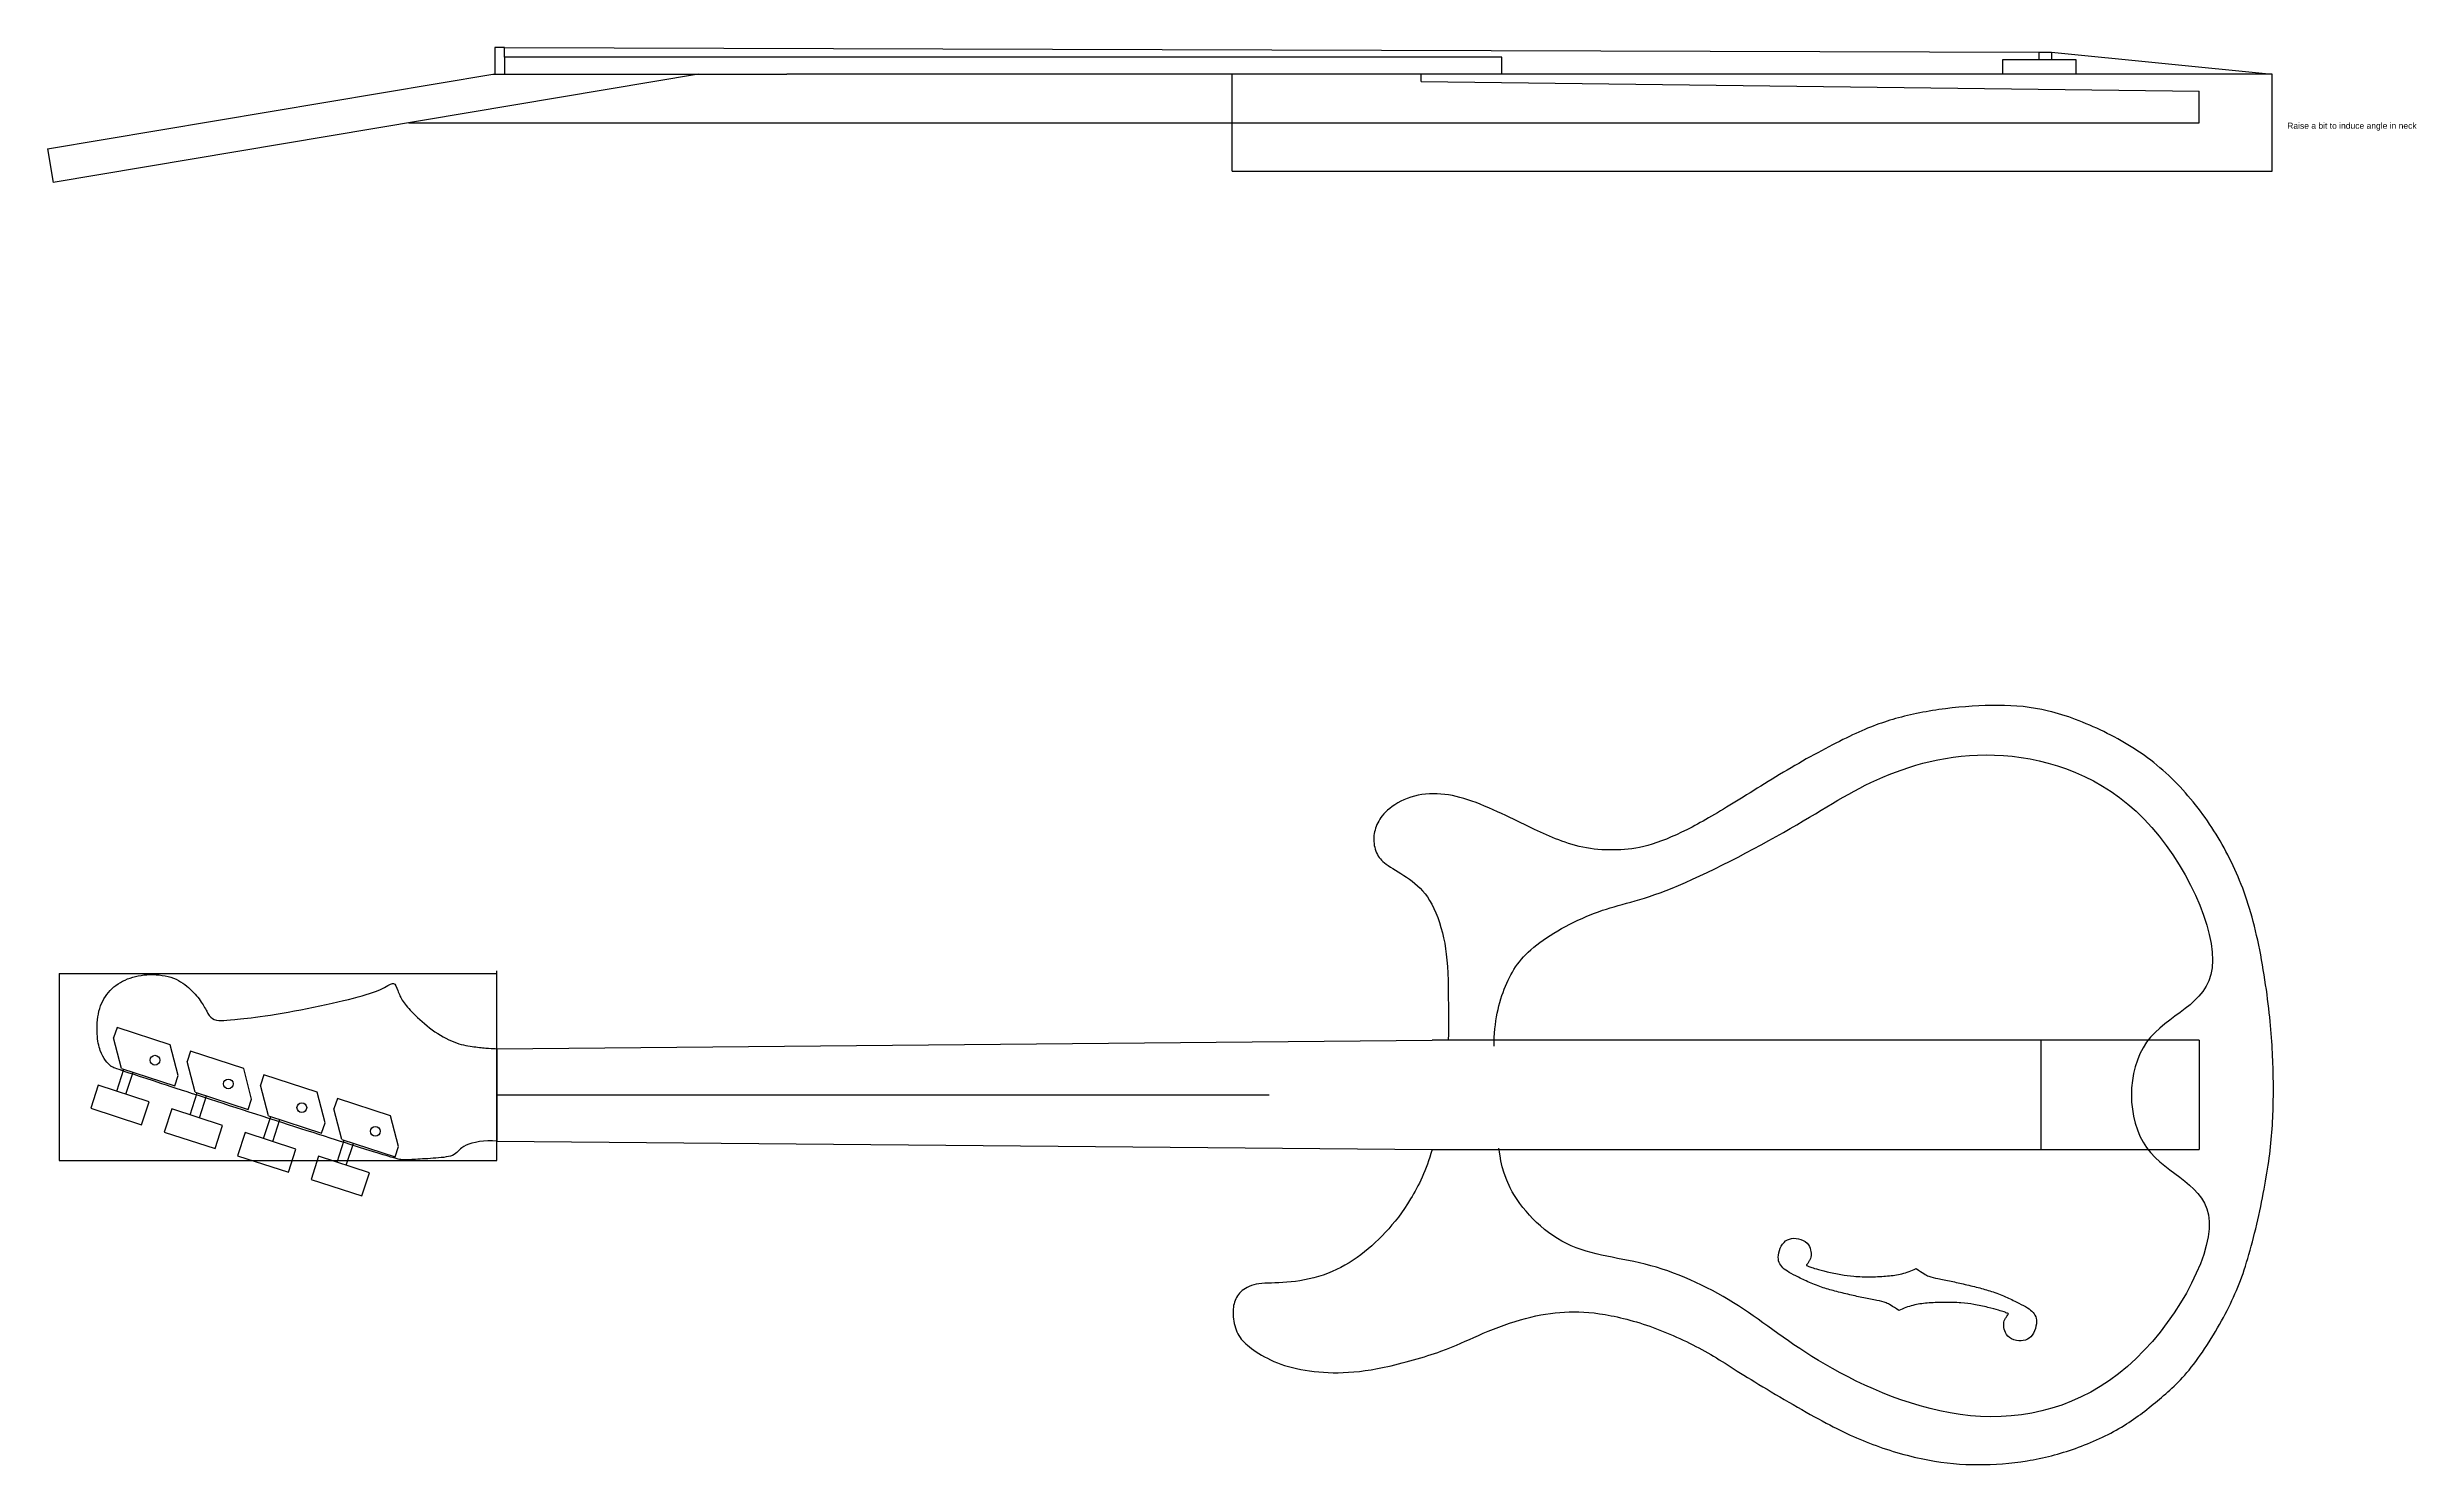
# Model space of a CAD drawing. Header units: millimetres. Extents: x -219 to 1006, y -1152 to 1300.
# Drawn here: x -185 to 789, y -1152 to -569 of the extents above; entities that cross this region are included whole.
import ezdxf

# ---------------------------------------------------------------- set-up
doc = ezdxf.new("R2010")
doc.units = ezdxf.units.MM
doc.layers.get('0').update_dxf_attribs({"linetype": 'CONTINUOUS', "lineweight": 25, "true_color": 0x000000})
doc.styles.add('textstyle6', font='')
doc.styles.get('textstyle6').set_extended_font_data('Liberation Sans')

msp = doc.modelspace()

# ---------------------------------------------------------------- texts
at = {"insert": (736.17, -600), "char_height": 2.5, "attachment_point": 1, "style": 'textstyle6'}
msp.add_mtext('Raise a bit to induce angle in neck', dxfattribs=at)

# ---------------------------------------------------------------- blocks, each defined once
blk = doc.blocks.new('tuner')
for p, q in [((4, 8), (-19, 8)), ((-19, 8), (-19, 3.5)), ((-12, -7.5), (-19, 3.5)), ((11, -3), (4, 8)), ((-12, -7.5), (11, -7.5)), ((-11, -17), (-11, -7.5)), ((-7, -17), (-7, -7.5)), ((11, -7.5), (11, -3)), ((3, -17), (-19, -17)), ((-19, -17), (-19, -27)), ((3, -27), (3, -17)), ((-19, -27), (3, -27))]:
    blk.add_line(p, q)
blk.add_circle((0, 0), 2)

# ---------------------------------------------------------------- linework, layer by layer
for p, q in [((3.17, -569), (-0.83, -569)), ((-0.83, -569), (-0.83, -580)), ((3.17, -573), (3.17, -569)), ((3.17, -569), (634.17, -571)), ((413.17, -573), (3.17, -573)), ((3.17, -573), (3.17, -580)), ((413.17, -580), (413.17, -573)), ((619.17, -580), (619.17, -574)), ((619.17, -574), (649.17, -574)), ((634.17, -574), (634.17, -571)), ((634.17, -571), (639.17, -571)), ((639.17, -571), (639.17, -574)), ((639.17, -571), (730, -580)), ((649.17, -574), (649.17, -580)), ((-184.85, -610.74), (-1.67, -580)), ((82.92, -580), (-182.54, -624.55)), ((-1.67, -580), (119.17, -580)), ((356.81, -580), (119.17, -580)), ((302.36, -620), (302.36, -580)), ((730, -580), (350.14, -580)), ((380, -583), (380, -580)), ((380, -583), (700, -587)), ((730, -620), (730, -580)), ((700, -600), (700, -587)), ((-36.25, -600), (700, -600)), ((-184.85, -610.74), (-182.54, -624.55)), ((302.36, -620), (730, -620)), ((-180, -950), (0, -950)), ((-180, -950), (-180, -1027)), ((0, -1027), (0, -949)), ((0, -981), (384.52, -977.5)), ((0, -981), (0, -1019)), ((700, -977.5), (384.52, -977.5)), ((635, -1022.5), (635, -977.5)), ((700, -977.5), (700, -1022.5)), ((0, -1000), (317.5, -1000)), ((0, -1019), (384.52, -1022.5)), ((384.52, -1022.5), (700, -1022.5)), ((-180, -1027), (0, -1027))]:
    msp.add_line(p, q)
for points in [[(384.52, -1022.5), (382.1, -1030.98), (375.9, -1043.86), (365.5, -1056.99), (354.11, -1067.39), (340.03, -1074.9), (324.03, -1077.66), (312.51, -1077.14), (305.8, -1080.24), (302.88, -1085.05), (302.36, -1091.07), (304.25, -1098.81), (308.72, -1103.46), (317.49, -1109.3), (330.05, -1113.43), (345.53, -1114.81), (363.24, -1113.09), (390.76, -1105.18), (402.29, -1099.16), (421.38, -1091.76), (437.2, -1089.01), (452.34, -1089.18), (473.84, -1094.34), (496.54, -1104.66), (513.05, -1115.84), (545.56, -1134.93), (564.99, -1144.22), (589.07, -1151.1), (608.85, -1152.65), (629.32, -1151.1), (649.1, -1146.11), (669.05, -1136.99), (682.81, -1125.99), (696.39, -1114.29), (711.87, -1089.35), (720.13, -1069.23), (727.35, -1037.41), (730.45, -1014.02), (730.62, -990.11), (729.25, -966.38), (723.74, -930.77), (714.63, -905.15), (701.21, -882.79), (683.32, -863.35), (660.96, -849.77), (637.23, -840.82), (617.79, -839.27), (595.43, -840.65), (574.45, -844.78), (557.6, -851.31), (531.97, -865.07), (507.2, -880.9), (488.97, -891.56), (472.46, -898.27), (460.76, -899.47), (447.87, -898.96), (436.17, -895.17), (427.05, -891.04), (415.36, -885.2), (400.4, -878.49), (388.36, -875.56), (375.28, -876.6), (365.14, -882.96), (361.52, -888.81), (359.98, -894.66), (361.7, -901.71), (365.48, -905.32), (375.46, -911), (383.88, -918.39), (390.08, -935.25), (391.45, -953.13), (391.2, -977.5), (391.2, -977.5)], [(410, -980), (410, -970), (413.95, -953.79), (424.31, -938.39), (454.04, -922.46), (477.14, -919.54), (536.88, -888.74), (566.28, -868.09), (617.17, -854.45), (681.62, -876.14), (720, -960), (670, -970), (670, -1030), (720, -1040), (674.35, -1122.74), (605.2, -1139.79), (540, -1110), (512.29, -1085.88), (474.06, -1067.53), (438.12, -1065.62), (412.36, -1037.15), (412.36, -1022.5), (411.94, -1021.95)], [(0, -1019), (-5.07, -1018.58), (-14.91, -1020.37), (-16.47, -1025.22), (-24.98, -1026.05), (-34.33, -1026.59), (-38.38, -1026.88), (-41.9, -1026.49), (-156.53, -989.39), (-158.82, -988.37), (-161, -986), (-163.26, -982.31), (-164.67, -975.51), (-164.24, -965.17), (-160.23, -957.36), (-153.27, -952.29), (-144.19, -950), (-133.42, -951.02), (-126.46, -955.67), (-121.6, -961.37), (-119.28, -965.8), (-117.38, -968.97), (-113.37, -969.6), (-109, -969), (-97, -968), (-75, -964), (-55.33, -959.48), (-46.24, -956.17), (-42, -953), (-41, -957), (-38.84, -961.58), (-35, -966), (-26.81, -973.61), (-17.31, -978.89), (-9.92, -980.16), (-4.43, -980.79), (0, -981), (0, -981), (0, -981)], [(576.44, -1088.72), (573.7, -1086.86), (571.15, -1085.31), (567.86, -1084.64), (561.97, -1083.54), (556.38, -1082.26), (549.96, -1080.72), (544.84, -1079.24), (538.83, -1076.86), (533.94, -1074.39), (530.4, -1072.61), (528.14, -1070.71), (526.81, -1068.41), (526.85, -1065.19), (528.42, -1061.02), (531.31, -1059), (535.16, -1058.82), (539.19, -1060.72), (540.28, -1064.01), (540.48, -1066.25), (540.21, -1067.25), (539.61, -1068.35), (538.95, -1069.38), (538.48, -1070.02), (538.39, -1070.1), (538.62, -1070.24), (540.2, -1070.86), (542.14, -1071.5), (546.66, -1072.77), (552.93, -1074.02), (557.39, -1074.71), (565.26, -1074.92), (571.99, -1074.57), (577.67, -1073.83), (581.66, -1072.32), (583.52, -1071.46)], [(583.52, -1071.46), (586.26, -1073.31), (588.82, -1074.86), (592.1, -1075.54), (597.99, -1076.64), (603.58, -1077.92), (610, -1079.45), (615.12, -1080.94), (621.13, -1083.31), (626.02, -1085.78), (629.56, -1087.57), (631.82, -1089.46), (633.15, -1091.77), (633.11, -1094.99), (631.54, -1099.16), (628.66, -1101.18), (624.8, -1101.36), (620.77, -1099.45), (619.68, -1096.17), (619.48, -1093.93), (619.76, -1092.93), (620.35, -1091.83), (621.02, -1090.79), (621.48, -1090.16), (621.57, -1090.08), (621.34, -1089.93), (619.77, -1089.31), (617.82, -1088.67), (613.3, -1087.41), (607.03, -1086.16), (602.57, -1085.47), (594.7, -1085.26), (587.98, -1085.61), (582.29, -1086.34), (578.3, -1087.86), (576.44, -1088.72)]]:
    msp.add_open_spline(points, degree=3)

# ---------------------------------------------------------------- block references
at = {"rotation": -18}
for p in [(-140.62, -985.72), (-110.42, -995.47), (-80.23, -1005.22), (-50.03, -1014.96)]:
    msp.add_blockref('tuner', p, dxfattribs=at)

msp.set_redraw_order([(e.dxf.handle, doc.entitydb.next_handle()) for e in msp.query("TEXT MTEXT ATTDEF DIMENSION ARC_DIMENSION")])  # texts and dimensions are drawn at this point

doc.saveas('drawing.dxf')
